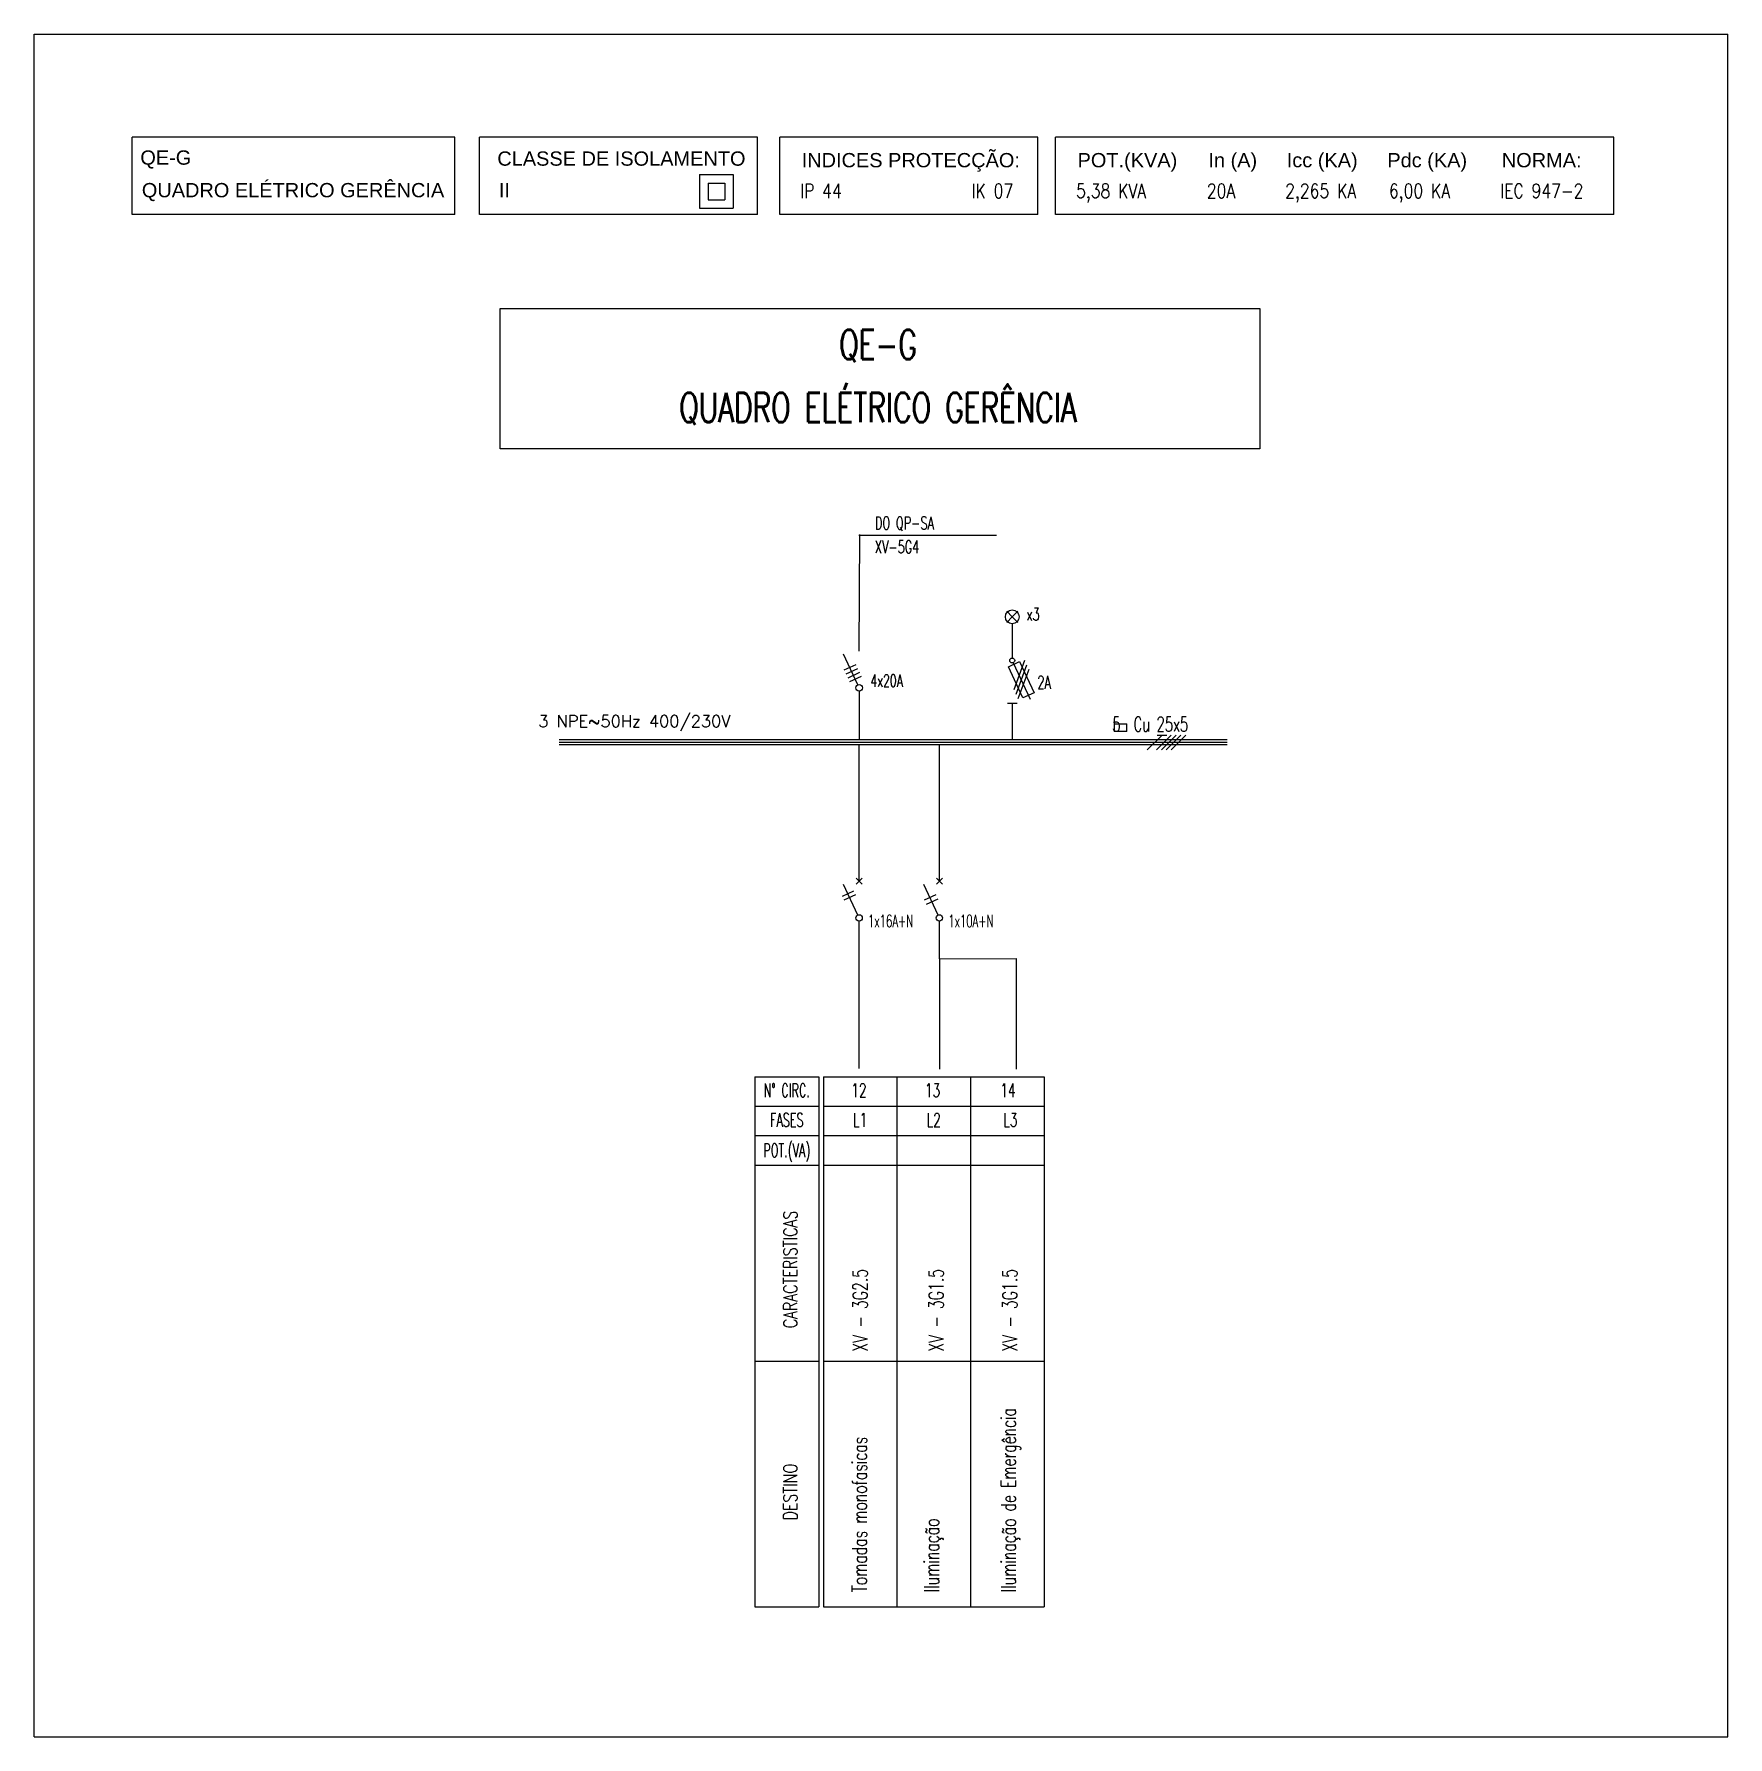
# Model space of a CAD drawing. Header units: millimetres. Extents: x -35961 to -35580, y 154458 to 154764.
# Drawn here: x -35790.07 to -35766.57, y 154543.3 to 154566.92 of the extents above; entities that cross this region are included whole.
import ezdxf
from ezdxf.enums import TextEntityAlignment as Align

# ---------------------------------------------------------------- set-up
doc = ezdxf.new("R2010")
doc.units = ezdxf.units.MM
doc.header["$MEASUREMENT"] = 0
doc.layers.add('ELÉCTRICO', color=255, linetype='Continuous')
doc.layers.add('SIMBOLOGIA', color=255, linetype='Continuous')
doc.styles.add('ARIAL', font='arial.ttf')
doc.styles.add('ROMANS', font='romans')
doc.styles.add('SIMPLEX', font='SIMPLEX')

msp = doc.modelspace()

# ---------------------------------------------------------------- texts
at = {"layer": 'SIMBOLOGIA', "style": 'ARIAL'}
for s, p in [('QE-G', (-35788.596, 154565.111)), ('INDICES PROTECÇÃO:', (-35779.422, 154565.075)), ('CLASSE DE ISOLAMENTO', (-35783.644, 154565.097)), ('POT.(KVA)', (-35775.595, 154565.075)), ('In (A)', (-35773.78, 154565.075)), ('Icc (KA)', (-35772.693, 154565.075)), ('Pdc (KA)', (-35771.298, 154565.075)), ('NORMA:', (-35769.71, 154565.075)), ('QUADRO ELÉTRICO GERÊNCIA', (-35788.575, 154564.659)), ('II', (-35783.623, 154564.659))]:
    msp.add_text(s, height=0.198, dxfattribs=at).set_placement(p)
at = {"layer": 'SIMBOLOGIA', "color": 7, "style": 'ROMANS', "width": 0.8}
for s, p in [('IP 44', (-35779.443, 154564.649)), ('IK 07', (-35777.065, 154564.649)), ('5,38 KVA', (-35775.616, 154564.649)), ('20A', (-35773.802, 154564.649)), ('2,265 KA', (-35772.715, 154564.649)), ('6,00 KA', (-35771.276, 154564.649)), ('IEC 947-2', (-35769.732, 154564.649))]:
    msp.add_text(s, height=0.198, dxfattribs=at).set_placement(p)
at = {"layer": 'SIMBOLOGIA', "style": 'SIMPLEX', "width": 0.7}
for s, height, p in [('QE-G', 0.4085, (-35778.362, 154562.411)), ('QUADRO ELÉTRICO GERÊNCIA', 0.40846, (-35778.362, 154561.539))]:
    msp.add_text(s, height=height, dxfattribs=at).set_placement(p, align=Align.CENTER)
at = {"layer": 'SIMBOLOGIA', "style": 'SIMPLEX', "width": 0.65}
for s, height, p in [('DO QP-SA', 0.177, (-35778.406, 154560.051)), ('XV-5G4', 0.177, (-35778.406, 154559.721)), ('x3', 0.177, (-35776.303, 154558.787)), ('4x20A', 0.1702, (-35778.469, 154557.868)), ('2A', 0.177, (-35776.153, 154557.842))]:
    msp.add_text(s, height=height, dxfattribs=at).set_placement(p)
at = {"layer": 'SIMBOLOGIA', "color": 7, "style": 'ROMANS'}
msp.add_text('3 NPE~50Hz 400/230V', height=0.165, dxfattribs=at).set_placement((-35783.076, 154557.309))
at = {"layer": 'SIMBOLOGIA', "style": 'SIMPLEX', "width": 0.65}
msp.add_text('5  Cu 25x5', height=0.2042, dxfattribs=at).set_placement((-35774.061, 154557.248), align=Align.RIGHT)
at = {"layer": 'SIMBOLOGIA', "style": 'SIMPLEX', "width": 0.6}
for s, p in [('1x16A+N', (-35778.501, 154554.705)), ('1x10A+N', (-35777.388, 154554.705))]:
    msp.add_text(s, height=0.1702, dxfattribs=at).set_placement(p, align=Align.TOP_LEFT)
at = {"layer": 'SIMBOLOGIA', "style": 'SIMPLEX'}
for s, width, p in [('N%%D CIRC.', 0.6, (-35779.629, 154552.269)), ('12', 0.65, (-35778.628, 154552.269)), ('13', 0.65, (-35777.607, 154552.269)), ('14', 0.65, (-35776.561, 154552.272)), ('FASES', 0.6, (-35779.629, 154551.86)), ('L1', 0.65, (-35778.611, 154551.86)), ('L2', 0.65, (-35777.59, 154551.86)), ('L3', 0.65, (-35776.527, 154551.86)), ('POT.(VA)', 0.6, (-35779.629, 154551.424))]:
    msp.add_text(s, height=0.1905, dxfattribs=dict(at, width=width)).set_placement(p, align=Align.MIDDLE)
at = {"layer": 'SIMBOLOGIA', "style": 'SIMPLEX', "width": 0.75}
for s, height, p in [('CARACTERISTICAS', 0.19049, (-35779.581, 154549.786)), ('DESTINO', 0.1905, (-35779.581, 154546.699))]:
    msp.add_text(s, height=height, rotation=90, dxfattribs=at).set_placement(p, align=Align.MIDDLE)
at = {"layer": 'SIMBOLOGIA', "style": 'SIMPLEX', "width": 0.7}
for s, height, p in [('XV - 3G2.5', 0.2042, (-35778.509, 154548.647)), ('XV - 3G1.5', 0.2042, (-35777.456, 154548.647)), ('XV - 3G1.5', 0.2042, (-35776.434, 154548.647)), ('Iluminação de Emergência', 0.20423, (-35776.452, 154545.308)), ('Tomadas monofasicas', 0.20423, (-35778.516, 154545.308)), ('Iluminação', 0.2042, (-35777.517, 154545.308))]:
    msp.add_text(s, height=height, rotation=90, dxfattribs=at).set_placement(p)

# ---------------------------------------------------------------- linework, layer by layer
at = {"layer": 'ELÉCTRICO', "linetype": 'Continuous', "ltscale": 0.03}
for p, q in [((-35790.07, 154566.923), (-35766.573, 154566.923)), ((-35777.512, 154554.093), (-35777.512, 154554.618)), ((-35777.512, 154554.093), (-35777.512, 154552.562)), ((-35790.07, 154543.3), (-35766.573, 154543.3))]:
    msp.add_line(p, q, dxfattribs=at)
at = {"layer": 'SIMBOLOGIA', "linetype": 'Continuous', "ltscale": 0.03}
for p, q in [((-35790.07, 154543.3), (-35790.07, 154566.923)), ((-35766.573, 154543.3), (-35766.573, 154566.923)), ((-35777.512, 154554.093), (-35776.446, 154554.101)), ((-35776.446, 154554.101), (-35776.446, 154552.562))]:
    msp.add_line(p, q, dxfattribs=at)
at = {"layer": 'SIMBOLOGIA', "color": 8}
for p, q in [((-35788.707, 154564.421), (-35788.707, 154565.492)), ((-35784.235, 154565.492), (-35788.707, 154565.492)), ((-35784.235, 154564.421), (-35784.235, 154565.492)), ((-35783.893, 154564.421), (-35783.893, 154565.492)), ((-35780.037, 154565.492), (-35783.893, 154565.492)), ((-35780.037, 154564.421), (-35780.037, 154565.492)), ((-35779.727, 154564.421), (-35779.727, 154565.492)), ((-35776.148, 154565.492), (-35779.727, 154565.492)), ((-35776.148, 154564.421), (-35776.148, 154565.492)), ((-35775.9, 154564.421), (-35775.9, 154565.492)), ((-35768.154, 154565.492), (-35775.9, 154565.492)), ((-35768.154, 154564.421), (-35768.154, 154565.492)), ((-35784.235, 154564.421), (-35788.707, 154564.421)), ((-35780.037, 154564.421), (-35783.893, 154564.421)), ((-35776.148, 154564.421), (-35779.727, 154564.421)), ((-35768.154, 154564.421), (-35775.9, 154564.421))]:
    msp.add_line(p, q, dxfattribs=at)
at = {"layer": 'SIMBOLOGIA'}
for p, q in [((-35780.838, 154564.973), (-35780.371, 154564.973)), ((-35780.838, 154564.973), (-35780.838, 154564.506)), ((-35780.721, 154564.856), (-35780.721, 154564.623)), ((-35780.721, 154564.856), (-35780.488, 154564.856)), ((-35780.488, 154564.856), (-35780.488, 154564.623)), ((-35780.371, 154564.973), (-35780.371, 154564.506)), ((-35780.721, 154564.623), (-35780.488, 154564.623)), ((-35780.838, 154564.506), (-35780.371, 154564.506)), ((-35778.628, 154559.972), (-35776.718, 154559.972)), ((-35778.626, 154558.361), (-35778.614, 154559.979)), ((-35776.501, 154558.839), (-35776.578, 154558.916)), ((-35776.501, 154558.839), (-35776.578, 154558.762)), ((-35776.501, 154558.839), (-35776.424, 154558.916)), ((-35776.501, 154558.839), (-35776.424, 154558.762)), ((-35776.501, 154558.744), (-35776.501, 154558.267)), ((-35778.644, 154557.894), (-35778.844, 154558.323)), ((-35776.331, 154558.231), (-35776.479, 154557.824)), ((-35778.673, 154558.172), (-35778.835, 154558.097)), ((-35778.648, 154558.118), (-35778.81, 154558.043)), ((-35778.621, 154558.066), (-35778.783, 154557.99)), ((-35778.596, 154558.012), (-35778.758, 154557.936)), ((-35776.554, 154558.145), (-35776.4, 154558.217)), ((-35776.353, 154557.713), (-35776.554, 154558.145)), ((-35776.487, 154558.202), (-35776.251, 154557.697)), ((-35776.302, 154558.169), (-35776.45, 154557.762)), ((-35776.273, 154558.107), (-35776.422, 154557.7)), ((-35776.4, 154558.217), (-35776.198, 154557.785)), ((-35778.625, 154557.809), (-35778.625, 154557.131)), ((-35776.198, 154557.785), (-35776.353, 154557.713)), ((-35776.569, 154557.641), (-35776.433, 154557.641)), ((-35776.501, 154557.641), (-35776.501, 154557.131)), ((-35775.086, 154557.354), (-35774.91, 154557.354)), ((-35775.086, 154557.354), (-35775.086, 154557.248)), ((-35774.91, 154557.248), (-35774.91, 154557.354)), ((-35773.519, 154557.131), (-35782.785, 154557.131)), ((-35773.519, 154557.097), (-35782.785, 154557.097)), ((-35773.519, 154557.063), (-35782.785, 154557.063)), ((-35778.625, 154555.179), (-35778.625, 154557.063)), ((-35777.512, 154555.179), (-35777.512, 154557.063)), ((-35774.91, 154557.248), (-35775.086, 154557.248)), ((-35774.628, 154556.995), (-35774.423, 154557.199)), ((-35774.501, 154556.995), (-35774.297, 154557.199)), ((-35774.489, 154557.199), (-35774.358, 154557.199)), ((-35774.433, 154556.995), (-35774.229, 154557.199)), ((-35774.365, 154556.995), (-35774.161, 154557.199)), ((-35774.297, 154556.995), (-35774.093, 154557.199)), ((-35778.583, 154555.132), (-35778.666, 154555.215)), ((-35778.666, 154555.132), (-35778.583, 154555.215)), ((-35777.47, 154555.132), (-35777.553, 154555.215)), ((-35777.553, 154555.132), (-35777.47, 154555.215)), ((-35778.702, 154555.033), (-35778.862, 154554.958)), ((-35778.643, 154554.702), (-35778.841, 154555.126)), ((-35778.676, 154554.982), (-35778.836, 154554.908)), ((-35777.53, 154554.702), (-35777.728, 154555.126)), ((-35777.563, 154554.982), (-35777.723, 154554.908)), ((-35777.535, 154554.92), (-35777.694, 154554.846)), ((-35778.625, 154552.573), (-35778.625, 154554.618))]:
    msp.add_line(p, q, dxfattribs=at)
at = {"layer": 'SIMBOLOGIA', "linetype": 'Continuous'}
for p, q in [((-35780.074, 154552.459), (-35780.074, 154545.107)), ((-35780.074, 154552.459), (-35779.185, 154552.459)), ((-35779.185, 154552.459), (-35779.185, 154545.107)), ((-35779.121, 154552.459), (-35777.079, 154552.459)), ((-35779.121, 154552.459), (-35779.121, 154545.107)), ((-35778.1, 154552.459), (-35778.1, 154545.107)), ((-35777.079, 154552.459), (-35777.079, 154545.107)), ((-35777.079, 154552.459), (-35776.058, 154552.459)), ((-35776.058, 154552.459), (-35776.058, 154545.107)), ((-35780.074, 154552.051), (-35779.185, 154552.051)), ((-35779.121, 154552.051), (-35777.079, 154552.051)), ((-35777.079, 154552.051), (-35776.058, 154552.051)), ((-35780.074, 154551.642), (-35779.185, 154551.642)), ((-35779.121, 154551.642), (-35777.079, 154551.642)), ((-35777.079, 154551.642), (-35776.058, 154551.642)), ((-35780.074, 154551.234), (-35779.185, 154551.234)), ((-35779.121, 154551.234), (-35777.079, 154551.234)), ((-35777.079, 154551.234), (-35776.058, 154551.234)), ((-35780.074, 154548.511), (-35779.185, 154548.511)), ((-35779.121, 154548.511), (-35777.079, 154548.511)), ((-35777.079, 154548.511), (-35776.058, 154548.511)), ((-35780.074, 154545.107), (-35779.185, 154545.107)), ((-35779.121, 154545.107), (-35777.079, 154545.107)), ((-35777.079, 154545.107), (-35776.058, 154545.107))]:
    msp.add_line(p, q, dxfattribs=at)
at = {"layer": 'SIMBOLOGIA'}
msp.add_lwpolyline([(-35783.604, 154563.116), (-35773.065, 154563.116), (-35773.065, 154561.171), (-35783.604, 154561.171)], close=True, dxfattribs=at)
for centre, radius in [((-35776.501, 154558.839), 0.0953), ((-35776.501, 154558.233), 0.034), ((-35778.625, 154557.854), 0.0447), ((-35778.625, 154554.662), 0.0441), ((-35777.512, 154554.662), 0.0441)]:
    msp.add_circle(centre, radius, dxfattribs=at)

msp.set_redraw_order([(e.dxf.handle, doc.entitydb.next_handle()) for e in msp.query("TEXT MTEXT ATTDEF DIMENSION ARC_DIMENSION")])  # texts and dimensions are drawn at this point

doc.saveas('drawing.dxf')
